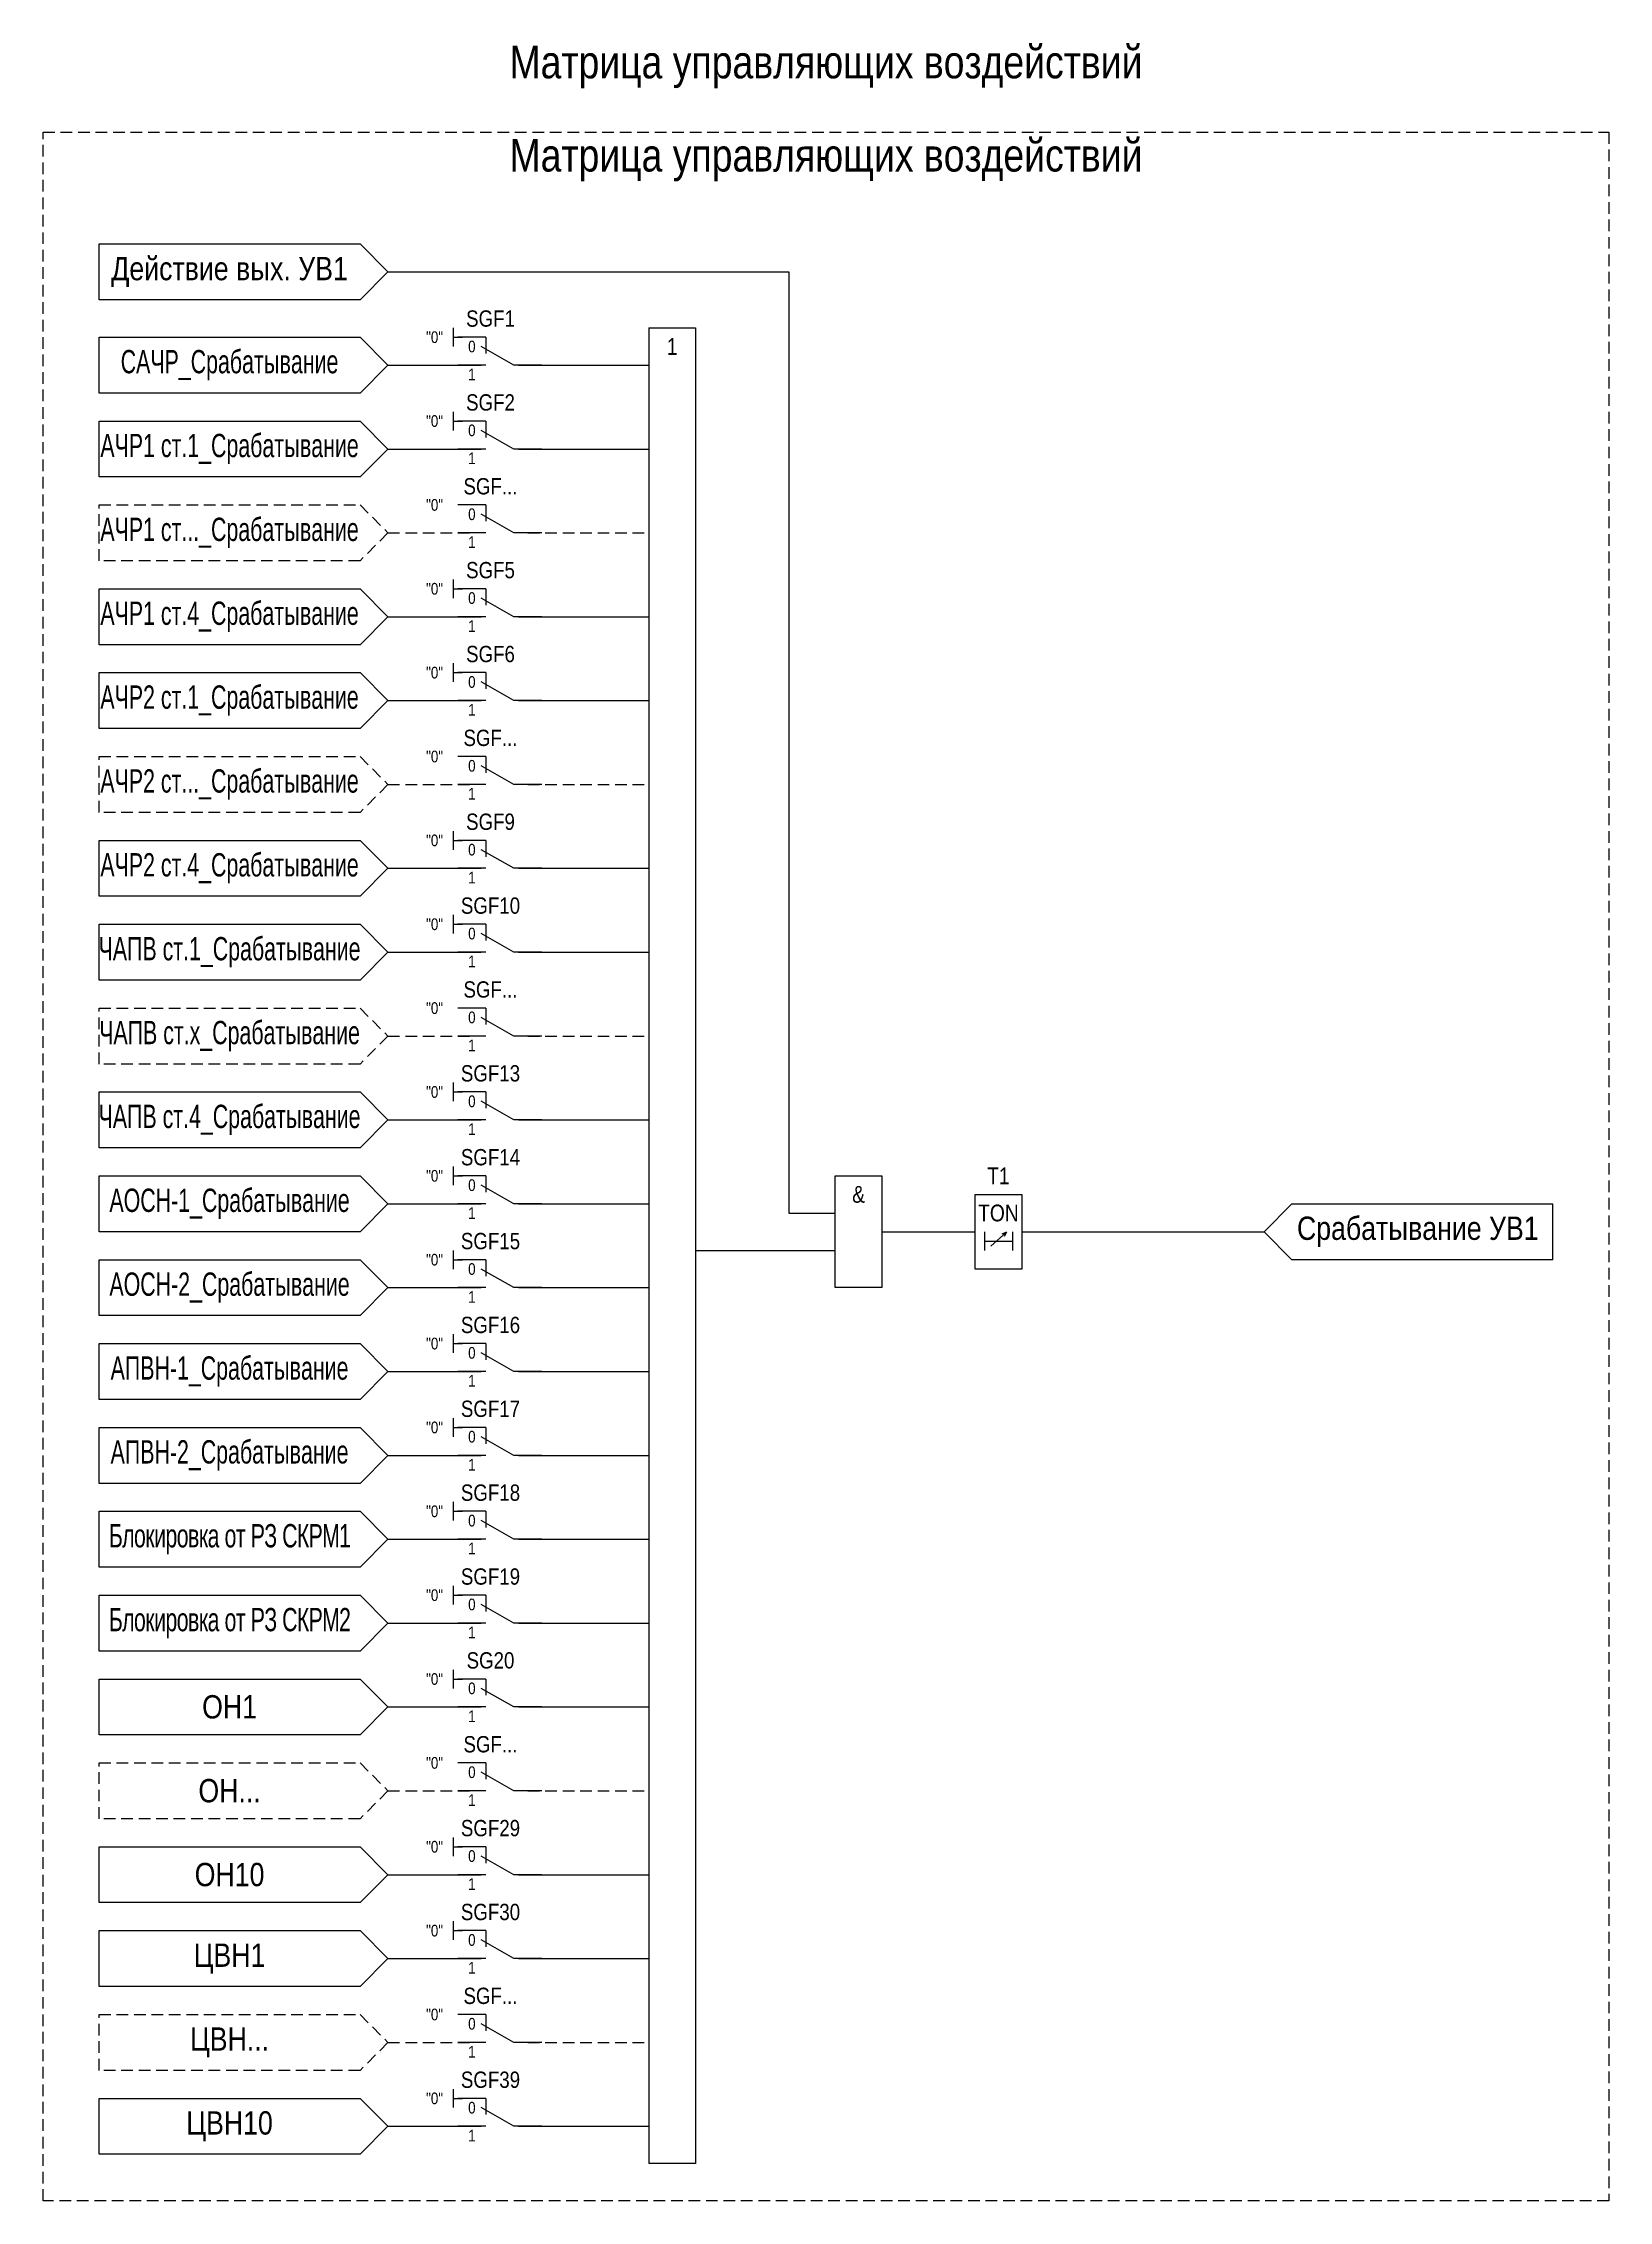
# Model space of a CAD drawing. Header units: millimetres. Extents: x -6343 to 676, y -1039 to 887.
# Drawn here: x -3353 to -3185, y 494 to 725.6 of the extents above; entities that cross this region are included whole.
import ezdxf
from ezdxf.enums import TextEntityAlignment as Align

# ---------------------------------------------------------------- set-up
doc = ezdxf.new("R2010")
doc.units = ezdxf.units.MM
doc.linetypes.add('штриховая2', pattern=[0.375, 0.25, -0.125])
doc.layers.add('Основная', color=7, linetype='Continuous')
doc.styles.add('2.5_Gost_RD', font='ARIALN.TTF', dxfattribs={"height": 2.5})
doc.styles.add('3.5_Gost_RD', font='ARIALN.TTF', dxfattribs={"height": 3.5})
doc.styles.add('Вывод', font='ARIALN.TTF', dxfattribs={"height": 2.5})
doc.styles.add('Компонент', font='ARIALN.TTF', dxfattribs={"height": 3.5})

msp = doc.modelspace()

# ---------------------------------------------------------------- texts
at = {"color": 30, "ltscale": 100, "char_height": 3.5, "width": 168, "attachment_point": 5, "style": '3.5_Gost_RD'}
for insert in [(-3269, 723), (-3269, 713)]:
    msp.add_mtext('Матрица управляющих воздействий', dxfattribs=dict(at, insert=insert))
at = {"color": 0, "ltscale": 100, "char_height": 2.5, "width": 28, "attachment_point": 5, "style": '2.5_Gost_RD'}
for s, insert in [('{\\C256;Действие вых. УВ1}', (-3333, 701)), ('{\\W0.8;\\C256;САЧР_Срабатывание}', (-3333, 691)), ('{\\W0.8;\\C256;АЧР1 ст.1_Срабатывание}', (-3333, 682)), ('{\\W0.8;\\C256;АЧР1 ст..._Срабатывание}', (-3333, 673)), ('{\\W0.8;\\C256;АЧР1 ст.4_Срабатывание}', (-3333, 664)), ('{\\W0.8;\\C256;АЧР2 ст.1_Срабатывание}', (-3333, 655)), ('{\\W0.8;\\C256;АЧР2 ст..._Срабатывание}', (-3333, 646)), ('{\\W0.8;\\C256;АЧР2 ст.4_Срабатывание}', (-3333, 637)), ('{\\W0.8;\\C256;ЧАПВ ст.1_Срабатывание}', (-3333, 628)), ('{\\W0.8;\\C256;ЧАПВ ст.x_Срабатывание}', (-3333, 619)), ('{\\W0.8;\\C256;ЧАПВ ст.4_Срабатывание}', (-3333, 610)), ('{\\W0.8;\\C256;АОСН-1_Срабатывание}', (-3333, 601)), ('{\\W0.8;\\C256;АОСН-2_Срабатывание}', (-3333, 592)), ('{\\W0.8;\\C256;АПВН-1_Срабатывание}', (-3333, 583)), ('{\\W0.8;\\C256;АПВН-2_Срабатывание}', (-3333, 574)), ('{\\W0.8;\\T0.95;\\C256;Блокировка от РЗ СКРМ1}', (-3333, 565)), ('{\\W0.8;\\T0.95;\\C256;Блокировка от РЗ СКРМ2}', (-3333, 556)), ('{\\C256;ОН1}', (-3333, 547)), ('{\\C256;ОН...}', (-3333, 538)), ('{\\C256;ОН10}', (-3333, 529)), ('{\\C256;ЦВН1}', (-3333, 520)), ('{\\C256;ЦВН...}', (-3333, 511)), ('{\\C256;ЦВН10}', (-3333, 502))]:
    msp.add_mtext(s, dxfattribs=dict(at, insert=insert))
at = {"ltscale": 100, "attachment_point": 5, "style": '2.5_Gost_RD'}
for s, insert, char_height, width in [('1', (-3285.5, 693), 1.8, 5), ('T1', (-3250.5, 604), 1.8, 5), ('&', (-3265.5, 602), 1.8, 5), ('TON', (-3250.5, 600), 1.8, 5), ('Срабатывание УВ1', (-3205.5, 598), 2.5, 27)]:
    msp.add_mtext(s, dxfattribs=dict(at, insert=insert, char_height=char_height, width=width))

# ---------------------------------------------------------------- blocks, each defined once
blk = doc.blocks.new('*U79')
at = {"layer": 'Основная', "ltscale": 0.35}
blk.add_line((6, 6), (6, 2.5), dxfattribs=at)
at = {"layer": 'Основная', "color": 0}
blk.add_line((0, 0), (7, 4), dxfattribs=at)
blk = doc.blocks.new('*U81')
at = {"layer": 'Основная', "color": 0}
for p, q in [((-3, 6), (-9, 6)), ((-3, 0), (-9, 0)), ((9, 0), (3, 0))]:
    blk.add_line(p, q, dxfattribs=at)
at = {"layer": 'Основная', "ltscale": 0.25, "xscale": -1}
blk.add_blockref('*U79', (3, 0), dxfattribs=at)
at = {"layer": 'Основная'}
for tag, height, style, p in [('ОУ', 3.5, 'Компонент', (-2, 10)), ('В1', 2.5, 'Вывод', (-14, 6)), ('В2', 2.5, 'Вывод', (-6, 4)), ('В3', 2.5, 'Вывод', (-6, -2))]:
    blk.add_attdef(tag, text='', height=height, dxfattribs=dict(at, style=style)).set_placement(p, align=Align.MIDDLE_CENTER)

# ---------------------------------------------------------------- linework, layer by layer
at = {"ltscale": 100}
for p, q in [((-3347, 704), (-3319, 704)), ((-3319, 704), (-3316, 701)), ((-3316, 701), (-3319, 698)), ((-3316, 701), (-3273, 701)), ((-3273, 701), (-3273, 600)), ((-3319, 698), (-3347, 698)), ((-3309, 695), (-3309, 693)), ((-3288, 695), (-3283, 695)), ((-3288, 695), (-3288, 498)), ((-3283, 695), (-3283, 498)), ((-3347, 694), (-3319, 694)), ((-3319, 694), (-3316, 691)), ((-3309, 694), (-3308, 694)), ((-3316, 691), (-3319, 688)), ((-3316, 691), (-3306, 691)), ((-3302, 691), (-3288, 691)), ((-3309, 686), (-3309, 684)), ((-3347, 685), (-3319, 685)), ((-3319, 685), (-3316, 682)), ((-3309, 685), (-3308, 685)), ((-3316, 682), (-3319, 679)), ((-3316, 682), (-3306, 682)), ((-3302, 682), (-3288, 682)), ((-3347, 667), (-3319, 667)), ((-3319, 667), (-3316, 664)), ((-3309, 668), (-3309, 666)), ((-3309, 667), (-3308, 667)), ((-3316, 664), (-3319, 661)), ((-3316, 664), (-3306, 664)), ((-3302, 664), (-3288, 664)), ((-3347, 658), (-3319, 658)), ((-3319, 658), (-3316, 655)), ((-3309, 659), (-3309, 657)), ((-3309, 658), (-3308, 658)), ((-3316, 655), (-3319, 652)), ((-3316, 655), (-3306, 655)), ((-3302, 655), (-3288, 655)), ((-3347, 640), (-3319, 640)), ((-3319, 640), (-3316, 637)), ((-3309, 641), (-3309, 639)), ((-3309, 640), (-3308, 640)), ((-3316, 637), (-3319, 634)), ((-3316, 637), (-3306, 637)), ((-3302, 637), (-3288, 637)), ((-3347, 631), (-3319, 631)), ((-3319, 631), (-3316, 628)), ((-3309, 632), (-3309, 630)), ((-3309, 631), (-3308, 631)), ((-3316, 628), (-3319, 625)), ((-3316, 628), (-3306, 628)), ((-3302, 628), (-3288, 628)), ((-3309, 614), (-3309, 612)), ((-3347, 613), (-3319, 613)), ((-3319, 613), (-3316, 610)), ((-3309, 613), (-3308, 613)), ((-3316, 610), (-3319, 607)), ((-3316, 610), (-3306, 610)), ((-3302, 610), (-3288, 610)), ((-3309, 605), (-3309, 603)), ((-3347, 604), (-3319, 604)), ((-3319, 604), (-3316, 601)), ((-3309, 604), (-3308, 604)), ((-3316, 601), (-3319, 598)), ((-3316, 601), (-3306, 601)), ((-3302, 601), (-3288, 601)), ((-3273, 600), (-3268, 600)), ((-3219, 601), (-3222, 598)), ((-3219, 601), (-3191, 601)), ((-3191, 595), (-3191, 601)), ((-3263, 598), (-3253, 598)), ((-3248, 598), (-3222, 598)), ((-3222, 598), (-3219, 595)), ((-3309, 596), (-3309, 594)), ((-3283, 596), (-3268, 596)), ((-3347, 595), (-3319, 595)), ((-3319, 595), (-3316, 592)), ((-3309, 595), (-3308, 595)), ((-3191, 595), (-3219, 595)), ((-3316, 592), (-3319, 589)), ((-3316, 592), (-3306, 592)), ((-3302, 592), (-3288, 592)), ((-3347, 586), (-3319, 586)), ((-3319, 586), (-3316, 583)), ((-3309, 587), (-3309, 585)), ((-3309, 586), (-3308, 586)), ((-3316, 583), (-3319, 580)), ((-3316, 583), (-3306, 583)), ((-3302, 583), (-3288, 583)), ((-3347, 577), (-3319, 577)), ((-3319, 577), (-3316, 574)), ((-3309, 578), (-3309, 576)), ((-3309, 577), (-3308, 577)), ((-3316, 574), (-3319, 571)), ((-3316, 574), (-3306, 574)), ((-3302, 574), (-3288, 574)), ((-3347, 568), (-3319, 568)), ((-3319, 568), (-3316, 565)), ((-3309, 569), (-3309, 567)), ((-3309, 568), (-3308, 568)), ((-3316, 565), (-3319, 562)), ((-3316, 565), (-3306, 565)), ((-3302, 565), (-3288, 565)), ((-3347, 559), (-3319, 559)), ((-3319, 559), (-3316, 556)), ((-3309, 560), (-3309, 558)), ((-3309, 559), (-3308, 559)), ((-3316, 556), (-3319, 553)), ((-3316, 556), (-3306, 556)), ((-3302, 556), (-3288, 556)), ((-3347, 550), (-3319, 550)), ((-3319, 550), (-3316, 547)), ((-3309, 551), (-3309, 549)), ((-3309, 550), (-3308, 550)), ((-3316, 547), (-3319, 544)), ((-3316, 547), (-3306, 547)), ((-3302, 547), (-3288, 547)), ((-3319, 544), (-3347, 544)), ((-3309, 533), (-3309, 531)), ((-3309, 532), (-3308, 532)), ((-3316, 529), (-3306, 529)), ((-3302, 529), (-3288, 529)), ((-3309, 524), (-3309, 522)), ((-3347, 523), (-3319, 523)), ((-3319, 523), (-3316, 520)), ((-3309, 523), (-3308, 523)), ((-3316, 520), (-3319, 517)), ((-3316, 520), (-3306, 520)), ((-3302, 520), (-3288, 520)), ((-3319, 517), (-3347, 517)), ((-3309, 506), (-3309, 504)), ((-3309, 505), (-3308, 505)), ((-3316, 502), (-3306, 502)), ((-3302, 502), (-3288, 502)), ((-3283, 498), (-3288, 498))]:
    msp.add_line(p, q, dxfattribs=at)
at = {"linetype": 'штриховая2', "ltscale": 5}
for p, q in [((-3347, 676), (-3319, 676)), ((-3319, 676), (-3316, 673)), ((-3316, 673), (-3319, 670)), ((-3316, 673), (-3307, 673)), ((-3301, 673), (-3288, 673)), ((-3347, 649), (-3319, 649)), ((-3319, 649), (-3316, 646)), ((-3316, 646), (-3319, 643)), ((-3316, 646), (-3307, 646)), ((-3301, 646), (-3288, 646)), ((-3347, 622), (-3319, 622)), ((-3319, 622), (-3316, 619)), ((-3316, 619), (-3319, 616)), ((-3316, 619), (-3307, 619)), ((-3301, 619), (-3288, 619)), ((-3347, 541), (-3319, 541)), ((-3319, 541), (-3316, 538)), ((-3316, 538), (-3319, 535)), ((-3316, 538), (-3307, 538)), ((-3301, 538), (-3288, 538)), ((-3347, 514), (-3319, 514)), ((-3319, 514), (-3316, 511)), ((-3316, 511), (-3319, 508)), ((-3316, 511), (-3307, 511)), ((-3301, 511), (-3288, 511))]:
    msp.add_line(p, q, dxfattribs=at)
at = {"color": 7, "ltscale": 100}
for p, q in [((-3251.3, 596.46), (-3249.63, 597.95)), ((-3249.63, 597.95), (-3250.15, 597.73)), ((-3249.63, 597.95), (-3249.89, 597.48))]:
    msp.add_line(p, q, dxfattribs=at)
at = {"linetype": 'штриховая2', "ltscale": 5}
msp.add_lwpolyline([(-3353, 716), (-3185, 716), (-3185, 494), (-3353, 494)], close=True, dxfattribs=at)
at = {"ltscale": 100}
for points in [[(-3347, 704), (-3319, 704), (-3316, 701), (-3319, 698), (-3347, 698), (-3347, 704)], [(-3347, 694), (-3319, 694), (-3316, 691), (-3319, 688), (-3347, 688), (-3347, 694)], [(-3347, 685), (-3319, 685), (-3316, 682), (-3319, 679), (-3347, 679), (-3347, 685)], [(-3347, 667), (-3319, 667), (-3316, 664), (-3319, 661), (-3347, 661), (-3347, 667)], [(-3347, 658), (-3319, 658), (-3316, 655), (-3319, 652), (-3347, 652), (-3347, 658)], [(-3347, 640), (-3319, 640), (-3316, 637), (-3319, 634), (-3347, 634), (-3347, 640)], [(-3347, 631), (-3319, 631), (-3316, 628), (-3319, 625), (-3347, 625), (-3347, 631)], [(-3347, 613), (-3319, 613), (-3316, 610), (-3319, 607), (-3347, 607), (-3347, 613)], [(-3347, 604), (-3319, 604), (-3316, 601), (-3319, 598), (-3347, 598), (-3347, 604)], [(-3252, 598), (-3252, 596)], [(-3249, 598), (-3249, 596)], [(-3252, 597), (-3249, 597)], [(-3347, 595), (-3319, 595), (-3316, 592), (-3319, 589), (-3347, 589), (-3347, 595)], [(-3347, 586), (-3319, 586), (-3316, 583), (-3319, 580), (-3347, 580), (-3347, 586)], [(-3347, 577), (-3319, 577), (-3316, 574), (-3319, 571), (-3347, 571), (-3347, 577)], [(-3347, 568), (-3319, 568), (-3316, 565), (-3319, 562), (-3347, 562), (-3347, 568)], [(-3347, 559), (-3319, 559), (-3316, 556), (-3319, 553), (-3347, 553), (-3347, 559)], [(-3347, 550), (-3319, 550), (-3316, 547), (-3319, 544), (-3347, 544), (-3347, 550)], [(-3347, 532), (-3319, 532), (-3316, 529), (-3319, 526), (-3347, 526), (-3347, 532)], [(-3347, 523), (-3319, 523), (-3316, 520), (-3319, 517), (-3347, 517), (-3347, 523)], [(-3347, 505), (-3319, 505), (-3316, 502), (-3319, 499), (-3347, 499), (-3347, 505)]]:
    msp.add_lwpolyline(points, dxfattribs=at)
at = {"linetype": 'штриховая2', "ltscale": 5}
for points in [[(-3347, 676), (-3319, 676), (-3316, 673), (-3319, 670), (-3347, 670), (-3347, 676)], [(-3347, 649), (-3319, 649), (-3316, 646), (-3319, 643), (-3347, 643), (-3347, 649)], [(-3347, 622), (-3319, 622), (-3316, 619), (-3319, 616), (-3347, 616), (-3347, 622)], [(-3347, 541), (-3319, 541), (-3316, 538), (-3319, 535), (-3347, 535), (-3347, 541)], [(-3347, 514), (-3319, 514), (-3316, 511), (-3319, 508), (-3347, 508), (-3347, 514)]]:
    msp.add_lwpolyline(points, dxfattribs=at)
at = {"ltscale": 100}
for points in [[(-3268, 604), (-3263, 604), (-3263, 592), (-3268, 592)], [(-3253, 602), (-3248, 602), (-3248, 594), (-3253, 594)]]:
    msp.add_lwpolyline(points, close=True, dxfattribs=at)

# ---------------------------------------------------------------- block references
at = {"layer": 'Основная', "ltscale": 0.25, "xscale": 0.5, "yscale": 0.5, "zscale": 0.5}
for p, values in [((-3304, 691), {'ОУ': 'SGF1', 'В1': '"0"', 'В2': '0', 'В3': '1'}), ((-3304, 682), {'ОУ': 'SGF2', 'В1': '"0"', 'В2': '0', 'В3': '1'}), ((-3304, 673), {'ОУ': 'SGF...', 'В1': '"0"', 'В2': '0', 'В3': '1'}), ((-3304, 664), {'ОУ': 'SGF5', 'В1': '"0"', 'В2': '0', 'В3': '1'}), ((-3304, 655), {'ОУ': 'SGF6', 'В1': '"0"', 'В2': '0', 'В3': '1'}), ((-3304, 646), {'ОУ': 'SGF...', 'В1': '"0"', 'В2': '0', 'В3': '1'}), ((-3304, 637), {'ОУ': 'SGF9', 'В1': '"0"', 'В2': '0', 'В3': '1'}), ((-3304, 628), {'ОУ': 'SGF10', 'В1': '"0"', 'В2': '0', 'В3': '1'}), ((-3304, 619), {'ОУ': 'SGF...', 'В1': '"0"', 'В2': '0', 'В3': '1'}), ((-3304, 610), {'ОУ': 'SGF13', 'В1': '"0"', 'В2': '0', 'В3': '1'}), ((-3304, 601), {'ОУ': 'SGF14', 'В1': '"0"', 'В2': '0', 'В3': '1'}), ((-3304, 592), {'ОУ': 'SGF15', 'В1': '"0"', 'В2': '0', 'В3': '1'}), ((-3304, 583), {'ОУ': 'SGF16', 'В1': '"0"', 'В2': '0', 'В3': '1'}), ((-3304, 574), {'ОУ': 'SGF17', 'В1': '"0"', 'В2': '0', 'В3': '1'}), ((-3304, 565), {'ОУ': 'SGF18', 'В1': '"0"', 'В2': '0', 'В3': '1'}), ((-3304, 556), {'ОУ': 'SGF19', 'В1': '"0"', 'В2': '0', 'В3': '1'}), ((-3304, 547), {'ОУ': 'SG20', 'В1': '"0"', 'В2': '0', 'В3': '1'}), ((-3304, 538), {'ОУ': 'SGF...', 'В1': '"0"', 'В2': '0', 'В3': '1'}), ((-3304, 529), {'ОУ': 'SGF29', 'В1': '"0"', 'В2': '0', 'В3': '1'}), ((-3304, 520), {'ОУ': 'SGF30', 'В1': '"0"', 'В2': '0', 'В3': '1'}), ((-3304, 511), {'ОУ': 'SGF...', 'В1': '"0"', 'В2': '0', 'В3': '1'}), ((-3304, 502), {'ОУ': 'SGF39', 'В1': '"0"', 'В2': '0', 'В3': '1'})]:
    msp.add_blockref('*U81', p, dxfattribs=at).add_auto_attribs(values)

msp.set_redraw_order([(e.dxf.handle, doc.entitydb.next_handle()) for e in msp.query("TEXT MTEXT ATTDEF DIMENSION ARC_DIMENSION")])  # texts and dimensions are drawn at this point

doc.saveas('drawing.dxf')
